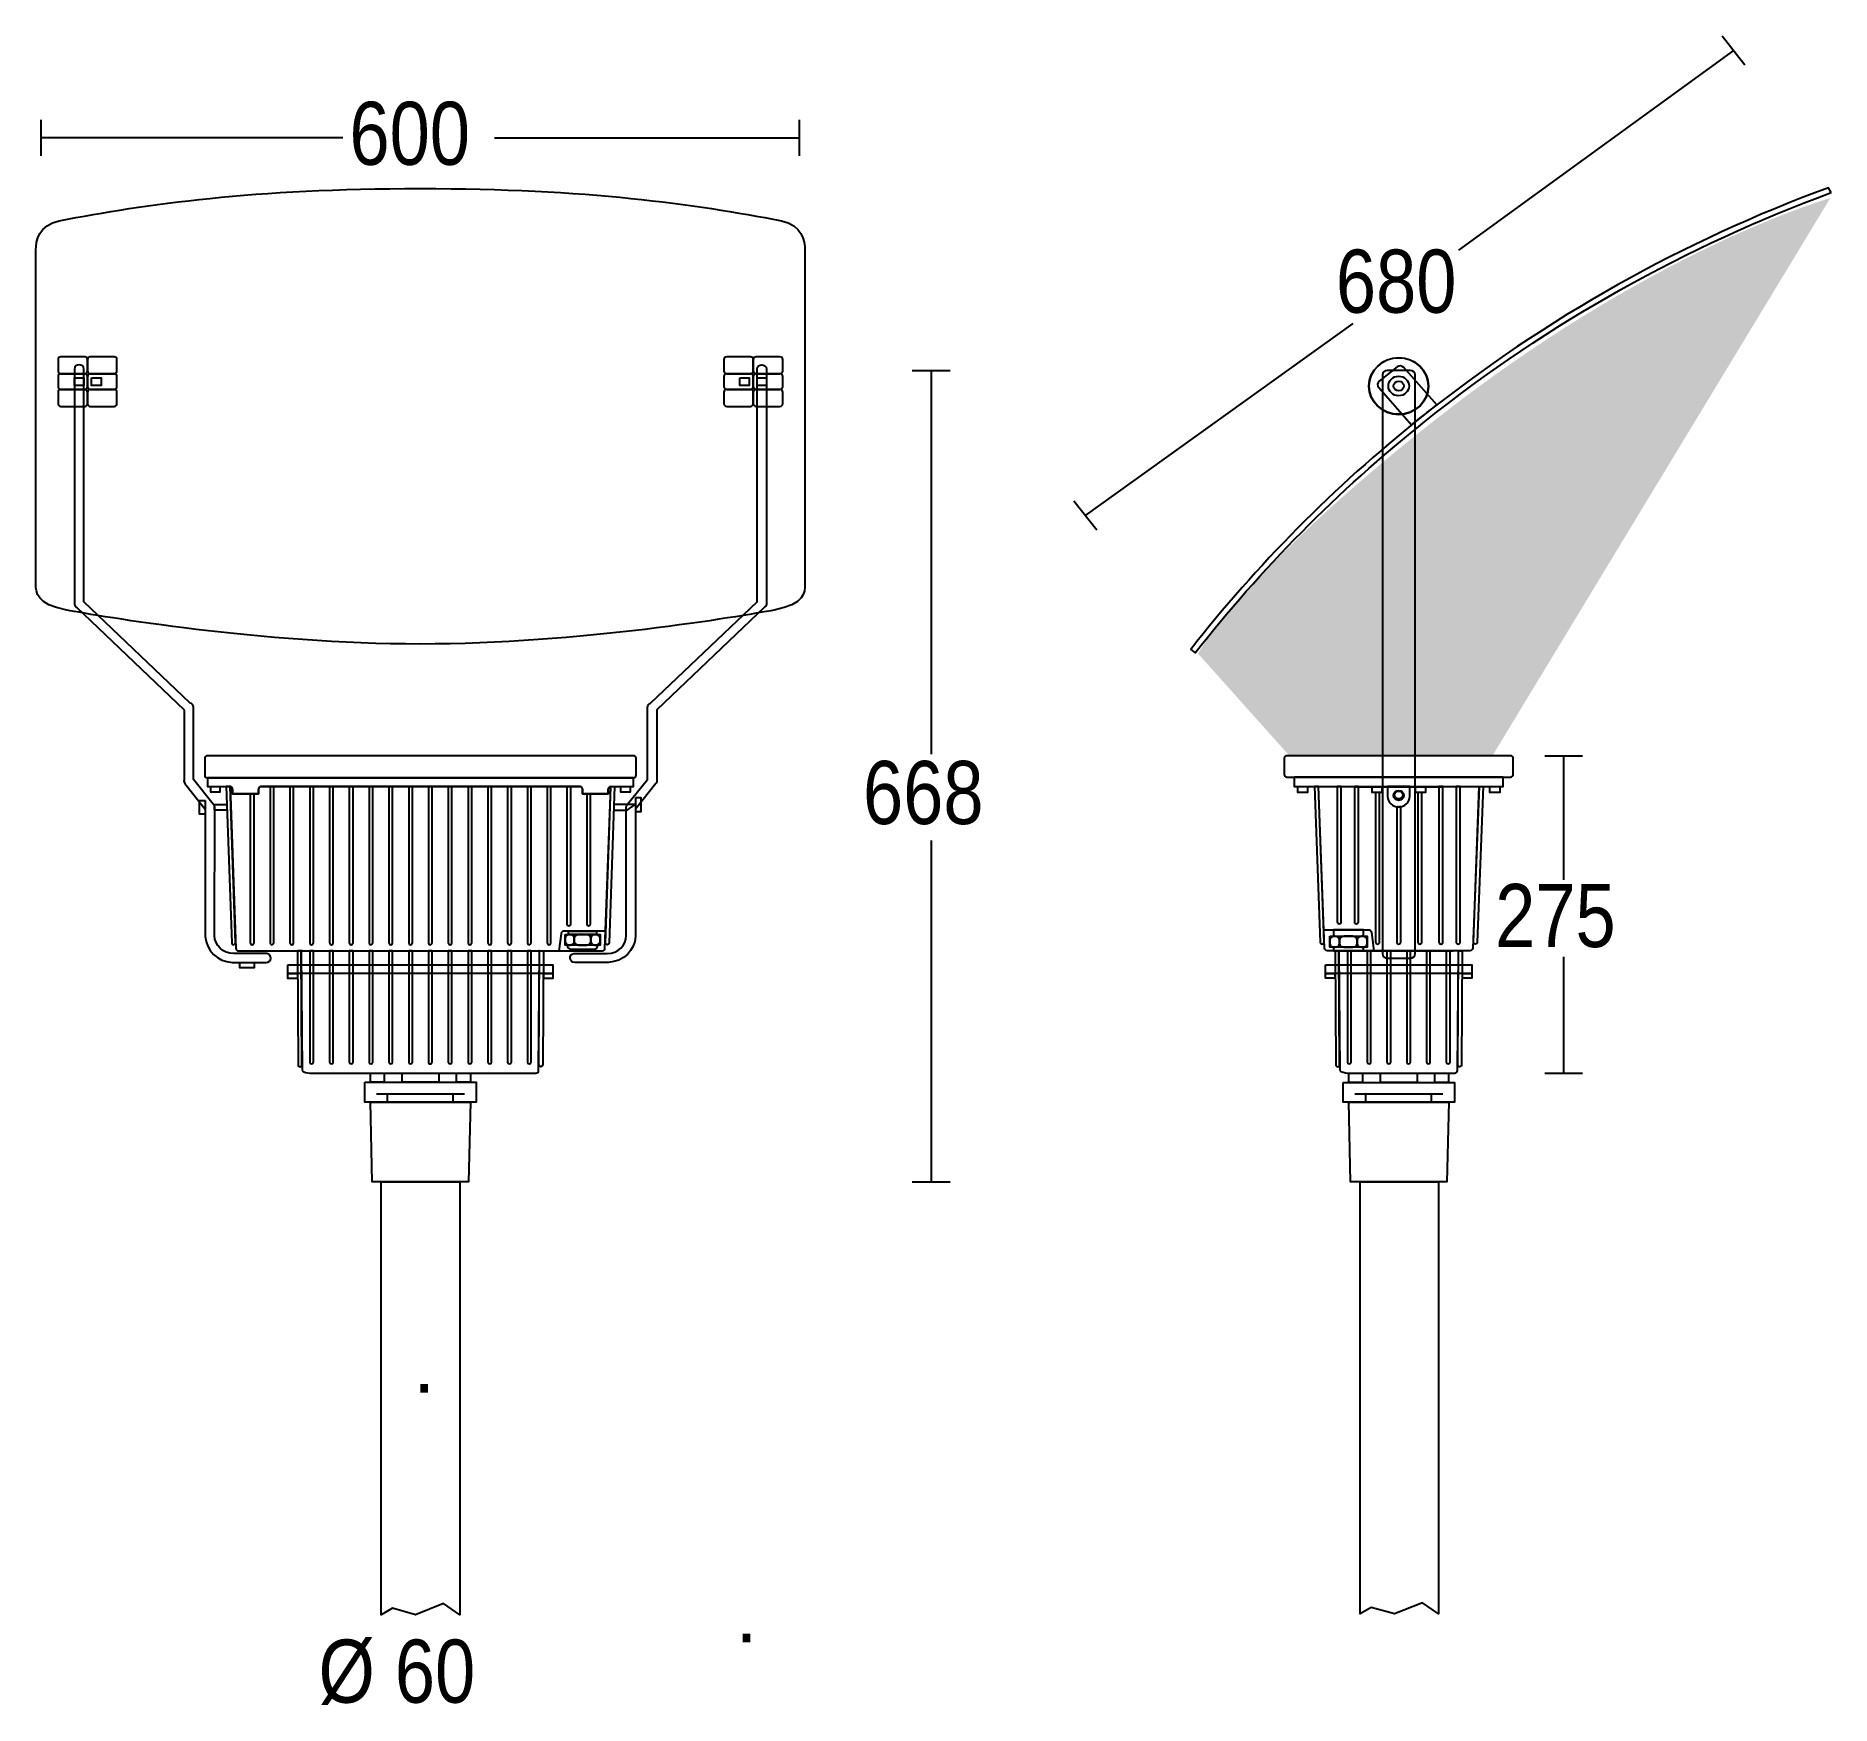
# Model space of a CAD drawing. Extents: x 2 to 209, y 47 to 239.
import ezdxf

# ---------------------------------------------------------------- set-up
doc = ezdxf.new("R2010")
doc.units = 0
doc.layers.add('LIVELLO_1', color=160, linetype='Continuous')
doc.styles.add('STD', font='txt')

# ---------------------------------------------------------------- blocks, each defined once
blk = doc.blocks.new('AI9-BLK1')
at = {"layer": 'LIVELLO_1'}
h = blk.add_hatch(color=255, dxfattribs=at)
h.dxf.hatch_style = 2
edge = h.paths.add_edge_path()
edge.add_spline(control_points=[(30.42, 26.77), (30.42, 26.77), (40.98, 14.97), (40.98, 14.97), (40.98, 14.97), (64.37, 14.97), (64.37, 14.97), (64.37, 14.97), (103.27, 79.16), (103.27, 79.16), (103.27, 79.16), (83.88, 73.65), (59.96, 55.32), (36.52, 37.35), (30.49, 26.77), (30.49, 26.77), (30.49, 26.77), (30.42, 26.77), (30.42, 26.77)], knot_values=[0, 0, 0, 0, 1, 1, 1, 2, 2, 2, 3, 3, 3, 4, 4, 4, 5, 5, 5, 6, 6, 6, 6], degree=3, periodic=0)
at = {"layer": 'LIVELLO_1', "color": 7}
for p, q in [((90.8, 97.82), (93.43, 94.5)), ((92.12, 96.16), (60.45, 73.16)), ((-102.73, 84.02), (-102.73, 88.18)), ((-15.42, 84.02), (-15.42, 88.18)), ((-68, 86.1), (-102.73, 86.1)), ((-50.55, 86.1), (-15.42, 86.1)), ((48.28, 64.72), (17.49, 42.63)), ((-2.45, 59.31), (1.92, 59.31)), ((-0.26, 59.31), (-0.26, 15.15)), ((16.17, 44.29), (18.8, 40.98)), ((70.38, 14.97), (74.74, 14.97)), ((72.56, 14.97), (72.56, 0.69)), ((-0.27, 5.2), (-0.26, -34.09)), ((72.56, -8.2), (72.56, -21.56)), ((70.38, -21.56), (74.74, -21.56)), ((-64.13, -23.95), (-54.01, -23.95)), ((-62.85, -24.92), (-62.85, -23.95)), ((-55.29, -24.92), (-55.29, -23.95)), ((48.51, -23.95), (58.64, -23.95)), ((49.79, -24.93), (49.79, -23.95)), ((57.35, -24.93), (57.35, -23.95)), ((-2.45, -34.09), (1.92, -34.09))]:
    blk.add_line(p, q, dxfattribs=at)
for points in [[(-98.91, 58.47), (-97.83, 58.47), (-97.83, 57.59), (-98.91, 57.59)], [(-96.93, 58.47), (-95.85, 58.47), (-95.85, 57.59), (-96.93, 57.59)], [(-22.3, 58.47), (-21.21, 58.47), (-21.21, 57.59), (-22.3, 57.59)], [(-20.31, 58.47), (-19.23, 58.47), (-19.23, 57.59), (-20.31, 57.59)], [(65.62, 12.5), (41.53, 12.5), (41.53, 11.44), (44.21, 11.44), (62.94, 11.44), (65.62, 11.44)], [(-83.21, 11.44), (-82.15, 11.44), (-82.15, 10.77), (-83.21, 10.77)], [(-35.99, 11.44), (-34.93, 11.44), (-34.93, 10.77), (-35.99, 10.77)], [(41.94, 11.44), (43.08, 11.44), (43.08, 10.74), (41.94, 10.74)], [(50.5, 11.44), (51.64, 11.44), (51.64, 10.74), (50.5, 10.74)], [(55.51, 11.44), (56.64, 11.44), (56.64, 10.74), (55.51, 10.74)], [(64.07, 11.44), (65.21, 11.44), (65.21, 10.74), (64.07, 10.74)], [(-83.84, 9.82), (-83.84, 8.25), (-84.5, 8.25), (-84.5, 9.82)], [(-81.35, 9.36), (-81.35, 8.7), (-82.79, 8.7), (-82.79, 9.36)], [(-36.79, 9.36), (-36.79, 8.7), (-35.26, 8.7), (-34.35, 9.36)], [(-34.3, 10.11), (-34.3, 8.54), (-33.64, 8.54), (-33.64, 10.11)], [(-42.41, -5.63), (-38.39, -5.63), (-38.39, -6.83), (-42.41, -6.83)], [(-42.02, -5.24), (-38.78, -5.24), (-38.78, -5.63), (-42.02, -5.63)], [(45.64, -5.81), (49.93, -5.81), (49.93, -7.09), (45.64, -7.09)], [(49.52, -5.06), (46.05, -5.06), (46.05, -5.81), (49.52, -5.81)], [(49.52, -7.09), (46.05, -7.09), (46.05, -7.5), (49.52, -7.5)], [(-79.87, -8.83), (-78.22, -8.83), (-78.22, -9.46), (-79.87, -9.46)], [(-74.32, -9.11), (-43.82, -9.11), (-43.82, -10.1), (-45.24, -10.1), (-72.9, -10.1), (-74.32, -10.1)], [(-74.32, -10.12), (-73.24, -10.12), (-73.24, -10.67), (-74.32, -10.67)], [(-44.9, -10.12), (-43.82, -10.12), (-43.82, -10.67), (-44.9, -10.67)], [(45.16, -9.1), (61.98, -9.1), (61.98, -10.09), (60.57, -10.09), (46.58, -10.09), (45.16, -10.09)], [(45.16, -10.11), (46.23, -10.11), (46.23, -10.66), (45.16, -10.66)], [(60.91, -10.11), (61.98, -10.11), (61.98, -10.66), (60.91, -10.66)], [(-65.48, -22.63), (-52.67, -22.63), (-52.67, -24.92), (-65.48, -24.92)], [(-64.82, -21.57), (-63.24, -21.57), (-63.24, -22.63), (-64.82, -22.63)], [(-61.18, -21.57), (-56.96, -21.57), (-56.96, -22.63), (-61.18, -22.63)], [(-54.9, -21.57), (-53.32, -21.57), (-53.32, -22.63), (-54.9, -22.63)], [(47.17, -22.64), (59.98, -22.64), (59.98, -24.93), (47.17, -24.93)], [(47.82, -21.57), (49.4, -21.57), (49.4, -22.64), (47.82, -22.64)], [(51.46, -21.57), (55.68, -21.57), (55.68, -22.64), (51.46, -22.64)], [(57.75, -21.57), (59.32, -21.57), (59.32, -22.64), (57.75, -22.64)], [(-64.83, -24.92), (-53.32, -24.92), (-53.53, -34.09), (-64.61, -34.09)], [(47.82, -24.93), (59.33, -24.93), (59.11, -34.09), (48.03, -34.09)]]:
    blk.add_lwpolyline(points, close=True, dxfattribs=at)
for points in [[(-63.6, -34.09), (-63.6, -34.09), (-54.54, -34.09)], [(-54.54, -34.19), (-54.54, -83.91), (-56.4, -82.62), (-59.65, -83.91), (-62.3, -83.16), (-63.6, -83.91), (-63.6, -34.19)], [(49.04, -34.09), (49.04, -34.09), (58.1, -34.09)], [(58.17, -34.11), (58.17, -83.83), (56.32, -82.54), (53.07, -83.83), (50.42, -83.08), (49.12, -83.83), (49.12, -34.11)]]:
    blk.add_lwpolyline(points, dxfattribs=at)
for centre, major_axis, ratio in [((53.57, 57.52), (-3.42, 0), 0.95158), ((53.57, 57.52), (-1.19, 0), 0.951686), ((53.57, 57.52), (-0.595, 0), 0.951057), ((53.57, 57.52), (-0.595, 0), 0.951057), ((53.57, 10.39), (-0.595, 0), 0.947292), ((53.57, 10.46), (-0.465, 0), 0.95037)]:
    blk.add_ellipse(centre, major_axis=major_axis, ratio=ratio, dxfattribs=at)
for points, knots in [([(-59.07, 80.25), (-78.32, 80.25), (-90.58, 78.47), (-100.65, 76.55), (-103, 76.11), (-103.35, 74.17), (-103.35, 73.19), (-103.35, 73.19), (-103.35, 34.7), (-103.35, 34.7), (-103.35, 33.77), (-103.35, 32.41), (-99.8, 31.73), (-96.09, 31.02), (-77.35, 27.82), (-59.07, 27.82), (-40.8, 27.82), (-22.06, 31.02), (-18.35, 31.73), (-14.8, 32.41), (-14.8, 33.77), (-14.8, 34.7), (-14.8, 34.7), (-14.8, 73.19), (-14.8, 73.19), (-14.8, 74.17), (-15.15, 76.11), (-17.5, 76.55), (-27.57, 78.47), (-39.83, 80.25), (-59.07, 80.25)], [0, 0, 0, 0, 1, 1, 1, 2, 2, 2, 3, 3, 3, 4, 4, 4, 5, 5, 5, 6, 6, 6, 7, 7, 7, 8, 8, 8, 9, 9, 9, 10, 10, 10, 10]), ([(103.36, 79.78), (86.78, 73.68), (70.96, 64.92), (56.59, 53.44), (46.5, 45.39), (37.67, 36.43), (30.13, 26.79), (30.13, 26.79), (29.62, 27.2), (29.62, 27.2), (37.19, 36.86), (46.04, 45.85), (56.16, 53.93), (70.57, 65.44), (86.44, 74.23), (103.06, 80.35), (103.06, 80.35), (103.36, 79.78), (103.36, 79.78)], [0, 0, 0, 0, 1, 1, 1, 2, 2, 2, 3, 3, 3, 4, 4, 4, 5, 5, 5, 6, 6, 6, 6]), ([(-100.47, 60.88), (-100.47, 60.88), (-97.73, 60.88), (-97.73, 60.88), (-97.55, 60.88), (-97.4, 60.74), (-97.4, 60.57), (-97.4, 60.57), (-97.4, 59.24), (-97.4, 59.24), (-97.4, 59.07), (-97.55, 58.93), (-97.73, 58.93), (-97.73, 58.93), (-100.47, 58.93), (-100.47, 58.93), (-100.65, 58.93), (-100.8, 59.07), (-100.8, 59.24), (-100.8, 59.24), (-100.8, 60.57), (-100.8, 60.57), (-100.8, 60.74), (-100.65, 60.88), (-100.47, 60.88)], [0, 0, 0, 0, 1, 1, 1, 2, 2, 2, 3, 3, 3, 4, 4, 4, 5, 5, 5, 6, 6, 6, 7, 7, 7, 8, 8, 8, 8]), ([(-76.85, -8.83), (-76.85, -8.83), (-80.74, -8.83), (-80.74, -8.83), (-82.43, -8.74), (-83.77, -7.45), (-83.84, -5.84), (-83.84, -5.84), (-83.84, 8.83), (-83.84, 8.83), (-83.84, 8.83), (-86.18, 11.75), (-86.18, 11.75), (-86.29, 11.88), (-86.31, 12.03), (-86.29, 12.15), (-86.29, 12.15), (-86.29, 20.25), (-86.29, 20.25), (-86.29, 20.25), (-98.69, 32.05), (-98.69, 32.05), (-98.8, 32.12), (-98.88, 32.23), (-98.9, 32.39), (-98.9, 32.39), (-98.91, 59.46), (-98.91, 59.46), (-98.91, 60.14), (-97.83, 60.14), (-97.83, 59.46), (-97.83, 59.46), (-97.83, 32.68), (-97.83, 32.68), (-97.83, 32.68), (-85.59, 21.03), (-85.59, 21.03), (-85.38, 20.97), (-85.21, 20.8), (-85.21, 20.53), (-85.21, 20.53), (-85.21, 12.23), (-85.21, 12.23), (-85.21, 12.23), (-82.93, 9.38), (-82.93, 9.38), (-82.84, 9.27), (-82.81, 9.22), (-82.79, 9.18), (-82.75, 9.08), (-82.75, 8.99), (-82.76, 8.91), (-82.76, 8.91), (-82.77, -5.74), (-82.77, -5.74), (-82.77, -6.88), (-81.8, -7.81), (-80.59, -7.81), (-80.59, -7.81), (-76.88, -7.81), (-76.88, -7.81), (-76.88, -7.81), (-76.74, -7.81), (-76.74, -7.81), (-76.13, -7.9), (-76.16, -8.83), (-76.85, -8.83)], [0, 0, 0, 0, 1, 1, 1, 2, 2, 2, 3, 3, 3, 4, 4, 4, 5, 5, 5, 6, 6, 6, 7, 7, 7, 8, 8, 8, 9, 9, 9, 10, 10, 10, 11, 11, 11, 12, 12, 12, 13, 13, 13, 14, 14, 14, 15, 15, 15, 16, 16, 16, 17, 17, 17, 18, 18, 18, 19, 19, 19, 20, 20, 20, 21, 21, 21, 22, 22, 22, 22]), ([(-76.85, -8.83), (-76.85, -8.83), (-80.74, -8.83), (-80.74, -8.83), (-82.43, -8.74), (-83.77, -7.45), (-83.84, -5.84), (-83.84, -5.84), (-83.84, 8.83), (-83.84, 8.83), (-83.84, 8.83), (-86.18, 11.75), (-86.18, 11.75), (-86.29, 11.88), (-86.31, 12.03), (-86.29, 12.15), (-86.29, 12.15), (-86.29, 20.25), (-86.29, 20.25), (-86.29, 20.25), (-98.69, 32.05), (-98.69, 32.05), (-98.8, 32.12), (-98.88, 32.23), (-98.9, 32.39), (-98.9, 32.39), (-98.91, 59.46), (-98.91, 59.46), (-98.91, 60.14), (-97.83, 60.14), (-97.83, 59.46), (-97.83, 59.46), (-97.83, 32.68), (-97.83, 32.68), (-97.83, 32.68), (-85.59, 21.03), (-85.59, 21.03), (-85.38, 20.97), (-85.21, 20.8), (-85.21, 20.53), (-85.21, 20.53), (-85.21, 12.23), (-85.21, 12.23), (-85.21, 12.23), (-82.93, 9.38), (-82.93, 9.38), (-82.84, 9.27), (-82.81, 9.22), (-82.79, 9.18), (-82.75, 9.08), (-82.75, 8.99), (-82.76, 8.91), (-82.76, 8.91), (-82.77, -5.74), (-82.77, -5.74), (-82.77, -6.88), (-81.8, -7.81), (-80.59, -7.81), (-80.59, -7.81), (-76.88, -7.81), (-76.88, -7.81), (-76.88, -7.81), (-76.74, -7.81), (-76.74, -7.81), (-76.13, -7.9), (-76.16, -8.83), (-76.85, -8.83)], [0, 0, 0, 0, 1, 1, 1, 2, 2, 2, 3, 3, 3, 4, 4, 4, 5, 5, 5, 6, 6, 6, 7, 7, 7, 8, 8, 8, 9, 9, 9, 10, 10, 10, 11, 11, 11, 12, 12, 12, 13, 13, 13, 14, 14, 14, 15, 15, 15, 16, 16, 16, 17, 17, 17, 18, 18, 18, 19, 19, 19, 20, 20, 20, 21, 21, 21, 22, 22, 22, 22]), ([(-97.08, 60.88), (-97.08, 60.88), (-94.34, 60.88), (-94.34, 60.88), (-94.16, 60.88), (-94.01, 60.74), (-94.01, 60.57), (-94.01, 60.57), (-94.01, 59.24), (-94.01, 59.24), (-94.01, 59.07), (-94.16, 58.93), (-94.34, 58.93), (-94.34, 58.93), (-97.08, 58.93), (-97.08, 58.93), (-97.26, 58.93), (-97.4, 59.07), (-97.4, 59.24), (-97.4, 59.24), (-97.4, 60.57), (-97.4, 60.57), (-97.4, 60.74), (-97.26, 60.88), (-97.08, 60.88)], [0, 0, 0, 0, 1, 1, 1, 2, 2, 2, 3, 3, 3, 4, 4, 4, 5, 5, 5, 6, 6, 6, 7, 7, 7, 8, 8, 8, 8]), ([(-41.3, -8.83), (-41.3, -8.83), (-37.4, -8.83), (-37.4, -8.83), (-35.71, -8.74), (-34.37, -7.45), (-34.3, -5.84), (-34.3, -5.84), (-34.3, 8.83), (-34.3, 8.83), (-34.3, 8.83), (-31.96, 11.75), (-31.96, 11.75), (-31.85, 11.88), (-31.82, 12.03), (-31.85, 12.15), (-31.85, 12.15), (-31.85, 20.25), (-31.85, 20.25), (-31.85, 20.25), (-19.45, 32.05), (-19.45, 32.05), (-19.34, 32.12), (-19.26, 32.23), (-19.24, 32.39), (-19.24, 32.39), (-19.23, 59.46), (-19.23, 59.46), (-19.23, 60.14), (-20.31, 60.14), (-20.31, 59.46), (-20.31, 59.46), (-20.31, 32.68), (-20.31, 32.68), (-20.31, 32.68), (-32.56, 21.03), (-32.56, 21.03), (-32.76, 20.97), (-32.93, 20.8), (-32.93, 20.53), (-32.93, 20.53), (-32.93, 12.23), (-32.93, 12.23), (-32.93, 12.23), (-35.21, 9.38), (-35.21, 9.38), (-35.3, 9.27), (-35.33, 9.22), (-35.35, 9.18), (-35.39, 9.08), (-35.4, 8.99), (-35.38, 8.91), (-35.38, 8.91), (-35.37, -5.74), (-35.37, -5.74), (-35.37, -6.88), (-36.35, -7.81), (-37.55, -7.81), (-37.55, -7.81), (-41.26, -7.81), (-41.26, -7.81), (-41.26, -7.81), (-41.4, -7.81), (-41.4, -7.81), (-42.01, -7.9), (-41.98, -8.83), (-41.3, -8.83)], [0, 0, 0, 0, 1, 1, 1, 2, 2, 2, 3, 3, 3, 4, 4, 4, 5, 5, 5, 6, 6, 6, 7, 7, 7, 8, 8, 8, 9, 9, 9, 10, 10, 10, 11, 11, 11, 12, 12, 12, 13, 13, 13, 14, 14, 14, 15, 15, 15, 16, 16, 16, 17, 17, 17, 18, 18, 18, 19, 19, 19, 20, 20, 20, 21, 21, 21, 22, 22, 22, 22]), ([(-41.3, -8.83), (-41.3, -8.83), (-37.4, -8.83), (-37.4, -8.83), (-35.71, -8.74), (-34.37, -7.45), (-34.3, -5.84), (-34.3, -5.84), (-34.3, 8.83), (-34.3, 8.83), (-34.3, 8.83), (-31.96, 11.75), (-31.96, 11.75), (-31.85, 11.88), (-31.82, 12.03), (-31.85, 12.15), (-31.85, 12.15), (-31.85, 20.25), (-31.85, 20.25), (-31.85, 20.25), (-19.45, 32.05), (-19.45, 32.05), (-19.34, 32.12), (-19.26, 32.23), (-19.24, 32.39), (-19.24, 32.39), (-19.23, 59.46), (-19.23, 59.46), (-19.23, 60.14), (-20.31, 60.14), (-20.31, 59.46), (-20.31, 59.46), (-20.31, 32.68), (-20.31, 32.68), (-20.31, 32.68), (-32.56, 21.03), (-32.56, 21.03), (-32.76, 20.97), (-32.93, 20.8), (-32.93, 20.53), (-32.93, 20.53), (-32.93, 12.23), (-32.93, 12.23), (-32.93, 12.23), (-35.21, 9.38), (-35.21, 9.38), (-35.3, 9.27), (-35.33, 9.22), (-35.35, 9.18), (-35.39, 9.08), (-35.4, 8.99), (-35.38, 8.91), (-35.38, 8.91), (-35.37, -5.74), (-35.37, -5.74), (-35.37, -6.88), (-36.35, -7.81), (-37.55, -7.81), (-37.55, -7.81), (-41.26, -7.81), (-41.26, -7.81), (-41.26, -7.81), (-41.4, -7.81), (-41.4, -7.81), (-42.01, -7.9), (-41.98, -8.83), (-41.3, -8.83)], [0, 0, 0, 0, 1, 1, 1, 2, 2, 2, 3, 3, 3, 4, 4, 4, 5, 5, 5, 6, 6, 6, 7, 7, 7, 8, 8, 8, 9, 9, 9, 10, 10, 10, 11, 11, 11, 12, 12, 12, 13, 13, 13, 14, 14, 14, 15, 15, 15, 16, 16, 16, 17, 17, 17, 18, 18, 18, 19, 19, 19, 20, 20, 20, 21, 21, 21, 22, 22, 22, 22]), ([(-23.8, 60.88), (-23.8, 60.88), (-21.06, 60.88), (-21.06, 60.88), (-20.88, 60.88), (-20.74, 60.74), (-20.74, 60.57), (-20.74, 60.57), (-20.74, 59.24), (-20.74, 59.24), (-20.74, 59.07), (-20.88, 58.93), (-21.06, 58.93), (-21.06, 58.93), (-23.8, 58.93), (-23.8, 58.93), (-23.98, 58.93), (-24.13, 59.07), (-24.13, 59.24), (-24.13, 59.24), (-24.13, 60.57), (-24.13, 60.57), (-24.13, 60.74), (-23.98, 60.88), (-23.8, 60.88)], [0, 0, 0, 0, 1, 1, 1, 2, 2, 2, 3, 3, 3, 4, 4, 4, 5, 5, 5, 6, 6, 6, 7, 7, 7, 8, 8, 8, 8]), ([(-20.41, 60.88), (-20.41, 60.88), (-17.67, 60.88), (-17.67, 60.88), (-17.49, 60.88), (-17.34, 60.74), (-17.34, 60.57), (-17.34, 60.57), (-17.34, 59.24), (-17.34, 59.24), (-17.34, 59.07), (-17.49, 58.93), (-17.67, 58.93), (-17.67, 58.93), (-20.41, 58.93), (-20.41, 58.93), (-20.59, 58.93), (-20.74, 59.07), (-20.74, 59.24), (-20.74, 59.24), (-20.74, 60.57), (-20.74, 60.57), (-20.74, 60.74), (-20.59, 60.88), (-20.41, 60.88)], [0, 0, 0, 0, 1, 1, 1, 2, 2, 2, 3, 3, 3, 4, 4, 4, 5, 5, 5, 6, 6, 6, 7, 7, 7, 8, 8, 8, 8]), ([(50.15, 57.52), (50.15, 59.31), (51.69, 60.77), (53.57, 60.77), (55.46, 60.77), (56.99, 59.31), (56.99, 57.52), (56.99, 55.72), (55.46, 54.26), (53.57, 54.26), (51.69, 54.26), (50.15, 55.72), (50.15, 57.52)], [0, 0, 0, 0, 1, 1, 1, 2, 2, 2, 3, 3, 3, 4, 4, 4, 4]), ([(-100.47, 58.93), (-100.47, 58.93), (-97.73, 58.93), (-97.73, 58.93), (-97.55, 58.93), (-97.4, 58.79), (-97.4, 58.62), (-97.4, 58.62), (-97.4, 57.44), (-97.4, 57.44), (-97.4, 57.27), (-97.55, 57.13), (-97.73, 57.13), (-97.73, 57.13), (-100.47, 57.13), (-100.47, 57.13), (-100.65, 57.13), (-100.8, 57.27), (-100.8, 57.44), (-100.8, 57.44), (-100.8, 58.62), (-100.8, 58.62), (-100.8, 58.79), (-100.65, 58.93), (-100.47, 58.93)], [0, 0, 0, 0, 1, 1, 1, 2, 2, 2, 3, 3, 3, 4, 4, 4, 5, 5, 5, 6, 6, 6, 7, 7, 7, 8, 8, 8, 8]), ([(-97.08, 58.93), (-97.08, 58.93), (-94.34, 58.93), (-94.34, 58.93), (-94.16, 58.93), (-94.01, 58.79), (-94.01, 58.62), (-94.01, 58.62), (-94.01, 57.44), (-94.01, 57.44), (-94.01, 57.27), (-94.16, 57.13), (-94.34, 57.13), (-94.34, 57.13), (-97.08, 57.13), (-97.08, 57.13), (-97.26, 57.13), (-97.4, 57.27), (-97.4, 57.44), (-97.4, 57.44), (-97.4, 58.62), (-97.4, 58.62), (-97.4, 58.79), (-97.26, 58.93), (-97.08, 58.93)], [0, 0, 0, 0, 1, 1, 1, 2, 2, 2, 3, 3, 3, 4, 4, 4, 5, 5, 5, 6, 6, 6, 7, 7, 7, 8, 8, 8, 8]), ([(-23.8, 58.93), (-23.8, 58.93), (-21.06, 58.93), (-21.06, 58.93), (-20.88, 58.93), (-20.74, 58.79), (-20.74, 58.62), (-20.74, 58.62), (-20.74, 57.44), (-20.74, 57.44), (-20.74, 57.27), (-20.88, 57.13), (-21.06, 57.13), (-21.06, 57.13), (-23.8, 57.13), (-23.8, 57.13), (-23.98, 57.13), (-24.13, 57.27), (-24.13, 57.44), (-24.13, 57.44), (-24.13, 58.62), (-24.13, 58.62), (-24.13, 58.79), (-23.98, 58.93), (-23.8, 58.93)], [0, 0, 0, 0, 1, 1, 1, 2, 2, 2, 3, 3, 3, 4, 4, 4, 5, 5, 5, 6, 6, 6, 7, 7, 7, 8, 8, 8, 8]), ([(-20.41, 58.93), (-20.41, 58.93), (-17.67, 58.93), (-17.67, 58.93), (-17.49, 58.93), (-17.34, 58.79), (-17.34, 58.62), (-17.34, 58.62), (-17.34, 57.44), (-17.34, 57.44), (-17.34, 57.27), (-17.49, 57.13), (-17.67, 57.13), (-17.67, 57.13), (-20.41, 57.13), (-20.41, 57.13), (-20.59, 57.13), (-20.74, 57.27), (-20.74, 57.44), (-20.74, 57.44), (-20.74, 58.62), (-20.74, 58.62), (-20.74, 58.79), (-20.59, 58.93), (-20.41, 58.93)], [0, 0, 0, 0, 1, 1, 1, 2, 2, 2, 3, 3, 3, 4, 4, 4, 5, 5, 5, 6, 6, 6, 7, 7, 7, 8, 8, 8, 8]), ([(51.34, 58.07), (51.34, 58.07), (53.39, 59.71), (53.39, 59.71), (53.62, 59.89), (53.96, 59.86), (54.16, 59.64), (54.16, 59.64), (57.95, 55.34), (57.95, 55.34), (57.35, 54.87), (56.75, 54.41), (56.16, 53.93), (56.16, 53.93), (55.06, 53.04), (55.06, 53.04), (55.06, 53.04), (51.27, 57.34), (51.27, 57.34), (51.08, 57.56), (51.11, 57.89), (51.34, 58.07)], [0, 0, 0, 0, 1, 1, 1, 2, 2, 2, 3, 3, 3, 4, 4, 4, 5, 5, 5, 6, 6, 6, 7, 7, 7, 7]), ([(52.23, 59.31), (52.23, 59.31), (54.91, 59.31), (54.91, 59.31), (55.21, 59.31), (55.46, 59.08), (55.46, 58.79), (55.46, 58.79), (55.46, -7.82), (55.46, -7.82), (55.46, -8.11), (55.21, -8.34), (54.91, -8.34), (54.91, -8.34), (52.23, -8.34), (52.23, -8.34), (51.93, -8.34), (51.69, -8.11), (51.69, -7.82), (51.69, -7.82), (51.69, 58.79), (51.69, 58.79), (51.69, 59.08), (51.93, 59.31), (52.23, 59.31)], [0, 0, 0, 0, 1, 1, 1, 2, 2, 2, 3, 3, 3, 4, 4, 4, 5, 5, 5, 6, 6, 6, 7, 7, 7, 8, 8, 8, 8]), ([(52.23, 59.31), (52.23, 59.31), (54.91, 59.31), (54.91, 59.31), (55.21, 59.31), (55.46, 59.08), (55.46, 58.79), (55.46, 58.79), (55.46, -7.82), (55.46, -7.82), (55.46, -8.11), (55.21, -8.34), (54.91, -8.34), (54.91, -8.34), (52.23, -8.34), (52.23, -8.34), (51.93, -8.34), (51.69, -8.11), (51.69, -7.82), (51.69, -7.82), (51.69, 58.79), (51.69, 58.79), (51.69, 59.08), (51.93, 59.31), (52.23, 59.31)], [0, 0, 0, 0, 1, 1, 1, 2, 2, 2, 3, 3, 3, 4, 4, 4, 5, 5, 5, 6, 6, 6, 7, 7, 7, 8, 8, 8, 8]), ([(-100.47, 57.13), (-100.47, 57.13), (-97.73, 57.13), (-97.73, 57.13), (-97.55, 57.13), (-97.4, 56.99), (-97.4, 56.82), (-97.4, 56.82), (-97.4, 55.49), (-97.4, 55.49), (-97.4, 55.32), (-97.55, 55.18), (-97.73, 55.18), (-97.73, 55.18), (-100.47, 55.18), (-100.47, 55.18), (-100.65, 55.18), (-100.8, 55.32), (-100.8, 55.49), (-100.8, 55.49), (-100.8, 56.82), (-100.8, 56.82), (-100.8, 56.99), (-100.65, 57.13), (-100.47, 57.13)], [0, 0, 0, 0, 1, 1, 1, 2, 2, 2, 3, 3, 3, 4, 4, 4, 5, 5, 5, 6, 6, 6, 7, 7, 7, 8, 8, 8, 8]), ([(-97.08, 57.13), (-97.08, 57.13), (-94.34, 57.13), (-94.34, 57.13), (-94.16, 57.13), (-94.01, 56.99), (-94.01, 56.82), (-94.01, 56.82), (-94.01, 55.49), (-94.01, 55.49), (-94.01, 55.32), (-94.16, 55.18), (-94.34, 55.18), (-94.34, 55.18), (-97.08, 55.18), (-97.08, 55.18), (-97.26, 55.18), (-97.4, 55.32), (-97.4, 55.49), (-97.4, 55.49), (-97.4, 56.82), (-97.4, 56.82), (-97.4, 56.99), (-97.26, 57.13), (-97.08, 57.13)], [0, 0, 0, 0, 1, 1, 1, 2, 2, 2, 3, 3, 3, 4, 4, 4, 5, 5, 5, 6, 6, 6, 7, 7, 7, 8, 8, 8, 8]), ([(-23.8, 57.13), (-23.8, 57.13), (-21.06, 57.13), (-21.06, 57.13), (-20.88, 57.13), (-20.74, 56.99), (-20.74, 56.82), (-20.74, 56.82), (-20.74, 55.49), (-20.74, 55.49), (-20.74, 55.32), (-20.88, 55.18), (-21.06, 55.18), (-21.06, 55.18), (-23.8, 55.18), (-23.8, 55.18), (-23.98, 55.18), (-24.13, 55.32), (-24.13, 55.49), (-24.13, 55.49), (-24.13, 56.82), (-24.13, 56.82), (-24.13, 56.99), (-23.98, 57.13), (-23.8, 57.13)], [0, 0, 0, 0, 1, 1, 1, 2, 2, 2, 3, 3, 3, 4, 4, 4, 5, 5, 5, 6, 6, 6, 7, 7, 7, 8, 8, 8, 8]), ([(-20.41, 57.13), (-20.41, 57.13), (-17.67, 57.13), (-17.67, 57.13), (-17.49, 57.13), (-17.34, 56.99), (-17.34, 56.82), (-17.34, 56.82), (-17.34, 55.49), (-17.34, 55.49), (-17.34, 55.32), (-17.49, 55.18), (-17.67, 55.18), (-17.67, 55.18), (-20.41, 55.18), (-20.41, 55.18), (-20.59, 55.18), (-20.74, 55.32), (-20.74, 55.49), (-20.74, 55.49), (-20.74, 56.82), (-20.74, 56.82), (-20.74, 56.99), (-20.59, 57.13), (-20.41, 57.13)], [0, 0, 0, 0, 1, 1, 1, 2, 2, 2, 3, 3, 3, 4, 4, 4, 5, 5, 5, 6, 6, 6, 7, 7, 7, 8, 8, 8, 8]), ([(-83.6, 14.96), (-83.6, 14.96), (-34.54, 14.96), (-34.54, 14.96), (-34.37, 14.96), (-34.23, 14.83), (-34.23, 14.67), (-34.23, 14.67), (-34.23, 12.72), (-34.23, 12.72), (-34.23, 12.56), (-34.37, 12.42), (-34.54, 12.42), (-34.54, 12.42), (-83.6, 12.42), (-83.6, 12.42), (-83.77, 12.42), (-83.91, 12.56), (-83.91, 12.72), (-83.91, 12.72), (-83.91, 14.67), (-83.91, 14.67), (-83.91, 14.83), (-83.77, 14.96), (-83.6, 14.96)], [0, 0, 0, 0, 1, 1, 1, 2, 2, 2, 3, 3, 3, 4, 4, 4, 5, 5, 5, 6, 6, 6, 7, 7, 7, 8, 8, 8, 8]), ([(40.71, 14.97), (40.71, 14.97), (66.44, 14.97), (66.44, 14.97), (66.62, 14.97), (66.77, 14.83), (66.77, 14.66), (66.77, 14.66), (66.77, 12.82), (66.77, 12.82), (66.77, 12.64), (66.62, 12.5), (66.44, 12.5), (66.44, 12.5), (40.71, 12.5), (40.71, 12.5), (40.52, 12.5), (40.38, 12.64), (40.38, 12.82), (40.38, 12.82), (40.38, 14.66), (40.38, 14.66), (40.38, 14.83), (40.52, 14.97), (40.71, 14.97)], [0, 0, 0, 0, 1, 1, 1, 2, 2, 2, 3, 3, 3, 4, 4, 4, 5, 5, 5, 6, 6, 6, 7, 7, 7, 8, 8, 8, 8]), ([(-83.6, 12.42), (-83.6, 12.42), (-34.54, 12.42), (-34.54, 12.42), (-34.54, 12.42), (-34.54, 11.44), (-34.54, 11.44), (-34.54, 11.44), (-37.05, 11.44), (-37.05, 11.44), (-37.26, 11.44), (-37.44, 11.27), (-37.44, 11.07), (-37.44, 11.07), (-37.44, 10.59), (-37.44, 10.59), (-37.44, 10.59), (-40.42, 10.59), (-40.42, 10.59), (-40.42, 10.59), (-40.42, 11.07), (-40.42, 11.07), (-40.42, 11.27), (-40.59, 11.44), (-40.8, 11.44), (-40.8, 11.44), (-77.34, 11.44), (-77.34, 11.44), (-77.55, 11.44), (-77.72, 11.27), (-77.72, 11.07), (-77.72, 11.07), (-77.72, 10.59), (-77.72, 10.59), (-77.72, 10.59), (-80.7, 10.59), (-80.7, 10.59), (-80.7, 10.59), (-80.7, 11.07), (-80.7, 11.07), (-80.7, 11.27), (-80.88, 11.44), (-81.09, 11.44), (-81.09, 11.44), (-83.6, 11.44), (-83.6, 11.44), (-83.6, 11.44), (-83.6, 12.42), (-83.6, 12.42)], [0, 0, 0, 0, 1, 1, 1, 2, 2, 2, 3, 3, 3, 4, 4, 4, 5, 5, 5, 6, 6, 6, 7, 7, 7, 8, 8, 8, 9, 9, 9, 10, 10, 10, 11, 11, 11, 12, 12, 12, 13, 13, 13, 14, 14, 14, 15, 15, 15, 16, 16, 16, 16]), ([(-80.99, 11.44), (-80.99, 11.44), (-80.37, -6.59), (-80.37, -6.59), (-80.37, -6.7), (-80.45, -6.79), (-80.57, -6.79), (-80.7, -6.79), (-80.79, -6.7), (-80.8, -6.59), (-80.8, -6.59), (-81.42, 11.44), (-81.42, 11.44), (-81.42, 11.44), (-80.99, 11.44), (-80.99, 11.44)], [0, 0, 0, 0, 1, 1, 1, 2, 2, 2, 3, 3, 3, 4, 4, 4, 5, 5, 5, 5]), ([(-80.32, -7.22), (-80.32, -7.22), (-80.99, 11.42), (-80.99, 11.42), (-80.82, 11.38), (-80.7, 11.24), (-80.7, 11.07), (-80.7, 11.07), (-80.7, 10.59), (-80.7, 10.59), (-80.7, 10.59), (-77.72, 10.59), (-77.72, 10.59), (-77.72, 10.59), (-77.72, 11.07), (-77.72, 11.07), (-77.72, 11.27), (-77.55, 11.44), (-77.34, 11.44), (-77.34, 11.44), (-40.8, 11.44), (-40.8, 11.44), (-40.59, 11.44), (-40.42, 11.27), (-40.42, 11.07), (-40.42, 11.07), (-40.42, 10.59), (-40.42, 10.59), (-40.42, 10.59), (-37.44, 10.59), (-37.44, 10.59), (-37.44, 10.59), (-37.44, 11.07), (-37.44, 11.07), (-37.44, 11.24), (-37.32, 11.38), (-37.16, 11.42), (-37.16, 11.42), (-37.82, -7.22), (-37.82, -7.22), (-37.82, -7.38), (-37.96, -7.51), (-38.13, -7.51), (-38.13, -7.51), (-80.01, -7.51), (-80.01, -7.51), (-80.18, -7.51), (-80.32, -7.38), (-80.32, -7.22)], [0, 0, 0, 0, 1, 1, 1, 2, 2, 2, 3, 3, 3, 4, 4, 4, 5, 5, 5, 6, 6, 6, 7, 7, 7, 8, 8, 8, 9, 9, 9, 10, 10, 10, 11, 11, 11, 12, 12, 12, 13, 13, 13, 14, 14, 14, 15, 15, 15, 16, 16, 16, 16]), ([(-78.22, 10.59), (-78.22, 10.59), (-78.22, -6.59), (-78.22, -6.59), (-78.22, -6.7), (-78.32, -6.79), (-78.43, -6.79), (-78.56, -6.79), (-78.66, -6.7), (-78.66, -6.59), (-78.66, -6.59), (-78.66, 10.59), (-78.66, 10.59), (-78.66, 10.59), (-78.22, 10.59), (-78.22, 10.59)], [0, 0, 0, 0, 1, 1, 1, 2, 2, 2, 3, 3, 3, 4, 4, 4, 5, 5, 5, 5]), ([(-75.95, 11.44), (-75.95, 11.44), (-75.95, -6.59), (-75.95, -6.59), (-75.95, -6.7), (-76.04, -6.79), (-76.15, -6.79), (-76.28, -6.79), (-76.38, -6.7), (-76.38, -6.59), (-76.38, -6.59), (-76.38, 11.44), (-76.38, 11.44), (-76.38, 11.44), (-75.95, 11.44), (-75.95, 11.44)], [0, 0, 0, 0, 1, 1, 1, 2, 2, 2, 3, 3, 3, 4, 4, 4, 5, 5, 5, 5]), ([(-73.67, 11.44), (-73.67, 11.44), (-73.67, -6.59), (-73.67, -6.59), (-73.67, -6.7), (-73.76, -6.79), (-73.87, -6.79), (-74, -6.79), (-74.1, -6.7), (-74.1, -6.59), (-74.1, -6.59), (-74.1, 11.44), (-74.1, 11.44), (-74.1, 11.44), (-73.67, 11.44), (-73.67, 11.44)], [0, 0, 0, 0, 1, 1, 1, 2, 2, 2, 3, 3, 3, 4, 4, 4, 5, 5, 5, 5]), ([(-71.39, 11.44), (-71.39, 11.44), (-71.39, -6.59), (-71.39, -6.59), (-71.39, -6.7), (-71.48, -6.79), (-71.6, -6.79), (-71.72, -6.79), (-71.82, -6.7), (-71.82, -6.59), (-71.82, -6.59), (-71.82, 11.44), (-71.82, 11.44), (-71.82, 11.44), (-71.39, 11.44), (-71.39, 11.44)], [0, 0, 0, 0, 1, 1, 1, 2, 2, 2, 3, 3, 3, 4, 4, 4, 5, 5, 5, 5]), ([(-69.11, 11.44), (-69.11, 11.44), (-69.11, -6.59), (-69.11, -6.59), (-69.11, -6.7), (-69.2, -6.79), (-69.32, -6.79), (-69.45, -6.79), (-69.54, -6.7), (-69.54, -6.59), (-69.54, -6.59), (-69.54, 11.44), (-69.54, 11.44), (-69.54, 11.44), (-69.11, 11.44), (-69.11, 11.44)], [0, 0, 0, 0, 1, 1, 1, 2, 2, 2, 3, 3, 3, 4, 4, 4, 5, 5, 5, 5]), ([(-66.83, 11.44), (-66.83, 11.44), (-66.83, -6.59), (-66.83, -6.59), (-66.83, -6.7), (-66.93, -6.79), (-67.04, -6.79), (-67.17, -6.79), (-67.26, -6.7), (-67.26, -6.59), (-67.26, -6.59), (-67.26, 11.44), (-67.26, 11.44), (-67.26, 11.44), (-66.83, 11.44), (-66.83, 11.44)], [0, 0, 0, 0, 1, 1, 1, 2, 2, 2, 3, 3, 3, 4, 4, 4, 5, 5, 5, 5]), ([(-64.55, 11.44), (-64.55, 11.44), (-64.55, -6.59), (-64.55, -6.59), (-64.55, -6.7), (-64.65, -6.79), (-64.76, -6.79), (-64.89, -6.79), (-64.98, -6.7), (-64.98, -6.59), (-64.98, -6.59), (-64.98, 11.44), (-64.98, 11.44), (-64.98, 11.44), (-64.55, 11.44), (-64.55, 11.44)], [0, 0, 0, 0, 1, 1, 1, 2, 2, 2, 3, 3, 3, 4, 4, 4, 5, 5, 5, 5]), ([(-62.27, 11.44), (-62.27, 11.44), (-62.27, -6.59), (-62.27, -6.59), (-62.27, -6.7), (-62.37, -6.79), (-62.48, -6.79), (-62.61, -6.79), (-62.7, -6.7), (-62.7, -6.59), (-62.7, -6.59), (-62.7, 11.44), (-62.7, 11.44), (-62.7, 11.44), (-62.27, 11.44), (-62.27, 11.44)], [0, 0, 0, 0, 1, 1, 1, 2, 2, 2, 3, 3, 3, 4, 4, 4, 5, 5, 5, 5]), ([(-60, 11.44), (-60, 11.44), (-60, -6.59), (-60, -6.59), (-60, -6.7), (-60.09, -6.79), (-60.2, -6.79), (-60.33, -6.79), (-60.42, -6.7), (-60.42, -6.59), (-60.42, -6.59), (-60.42, 11.44), (-60.42, 11.44), (-60.42, 11.44), (-60, 11.44), (-60, 11.44)], [0, 0, 0, 0, 1, 1, 1, 2, 2, 2, 3, 3, 3, 4, 4, 4, 5, 5, 5, 5]), ([(-57.72, 11.44), (-57.72, 11.44), (-57.72, -6.59), (-57.72, -6.59), (-57.72, -6.7), (-57.81, -6.79), (-57.92, -6.79), (-58.05, -6.79), (-58.15, -6.7), (-58.15, -6.59), (-58.15, -6.59), (-58.15, 11.44), (-58.15, 11.44), (-58.15, 11.44), (-57.72, 11.44), (-57.72, 11.44)], [0, 0, 0, 0, 1, 1, 1, 2, 2, 2, 3, 3, 3, 4, 4, 4, 5, 5, 5, 5]), ([(-55.44, 11.44), (-55.44, 11.44), (-55.44, -6.59), (-55.44, -6.59), (-55.44, -6.7), (-55.53, -6.79), (-55.65, -6.79), (-55.77, -6.79), (-55.87, -6.7), (-55.87, -6.59), (-55.87, -6.59), (-55.87, 11.44), (-55.87, 11.44), (-55.87, 11.44), (-55.44, 11.44), (-55.44, 11.44)], [0, 0, 0, 0, 1, 1, 1, 2, 2, 2, 3, 3, 3, 4, 4, 4, 5, 5, 5, 5]), ([(-53.16, 11.44), (-53.16, 11.44), (-53.16, -6.59), (-53.16, -6.59), (-53.16, -6.7), (-53.25, -6.79), (-53.37, -6.79), (-53.5, -6.79), (-53.59, -6.7), (-53.59, -6.59), (-53.59, -6.59), (-53.59, 11.44), (-53.59, 11.44), (-53.59, 11.44), (-53.16, 11.44), (-53.16, 11.44)], [0, 0, 0, 0, 1, 1, 1, 2, 2, 2, 3, 3, 3, 4, 4, 4, 5, 5, 5, 5]), ([(-50.88, 11.44), (-50.88, 11.44), (-50.88, -6.59), (-50.88, -6.59), (-50.88, -6.7), (-50.97, -6.79), (-51.09, -6.79), (-51.22, -6.79), (-51.31, -6.7), (-51.31, -6.59), (-51.31, -6.59), (-51.31, 11.44), (-51.31, 11.44), (-51.31, 11.44), (-50.88, 11.44), (-50.88, 11.44)], [0, 0, 0, 0, 1, 1, 1, 2, 2, 2, 3, 3, 3, 4, 4, 4, 5, 5, 5, 5]), ([(-48.6, 11.44), (-48.6, 11.44), (-48.6, -6.59), (-48.6, -6.59), (-48.6, -6.7), (-48.69, -6.79), (-48.81, -6.79), (-48.94, -6.79), (-49.03, -6.7), (-49.03, -6.59), (-49.03, -6.59), (-49.03, 11.44), (-49.03, 11.44), (-49.03, 11.44), (-48.6, 11.44), (-48.6, 11.44)], [0, 0, 0, 0, 1, 1, 1, 2, 2, 2, 3, 3, 3, 4, 4, 4, 5, 5, 5, 5]), ([(-46.32, 11.44), (-46.32, 11.44), (-46.32, -6.59), (-46.32, -6.59), (-46.32, -6.7), (-46.41, -6.79), (-46.53, -6.79), (-46.66, -6.79), (-46.75, -6.7), (-46.75, -6.59), (-46.75, -6.59), (-46.75, 11.44), (-46.75, 11.44), (-46.75, 11.44), (-46.32, 11.44), (-46.32, 11.44)], [0, 0, 0, 0, 1, 1, 1, 2, 2, 2, 3, 3, 3, 4, 4, 4, 5, 5, 5, 5]), ([(-44.05, 11.44), (-44.05, 11.44), (-44.05, -6.59), (-44.05, -6.59), (-44.05, -6.7), (-44.14, -6.79), (-44.25, -6.79), (-44.38, -6.79), (-44.47, -6.7), (-44.47, -6.59), (-44.47, -6.59), (-44.47, 11.44), (-44.47, 11.44), (-44.47, 11.44), (-44.05, 11.44), (-44.05, 11.44)], [0, 0, 0, 0, 1, 1, 1, 2, 2, 2, 3, 3, 3, 4, 4, 4, 5, 5, 5, 5]), ([(-41.77, 11.44), (-41.77, 11.44), (-41.77, -4.41), (-41.77, -4.41), (-41.77, -4.52), (-41.86, -4.61), (-41.98, -4.61), (-42.1, -4.61), (-42.2, -4.52), (-42.2, -4.41), (-42.2, -4.41), (-42.2, 11.44), (-42.2, 11.44), (-42.2, 11.44), (-41.77, 11.44), (-41.77, 11.44)], [0, 0, 0, 0, 1, 1, 1, 2, 2, 2, 3, 3, 3, 4, 4, 4, 5, 5, 5, 5]), ([(-39.49, 10.59), (-39.49, 10.59), (-39.49, -4.41), (-39.49, -4.41), (-39.49, -4.52), (-39.58, -4.61), (-39.7, -4.61), (-39.82, -4.61), (-39.92, -4.52), (-39.92, -4.41), (-39.92, -4.41), (-39.92, 10.59), (-39.92, 10.59), (-39.92, 10.59), (-39.49, 10.59), (-39.49, 10.59)], [0, 0, 0, 0, 1, 1, 1, 2, 2, 2, 3, 3, 3, 4, 4, 4, 5, 5, 5, 5]), ([(-37.16, 11.44), (-37.16, 11.44), (-37.77, -6.59), (-37.77, -6.59), (-37.78, -6.7), (-37.69, -6.79), (-37.57, -6.79), (-37.45, -6.79), (-37.35, -6.7), (-37.34, -6.59), (-37.34, -6.59), (-36.73, 11.44), (-36.73, 11.44), (-36.73, 11.44), (-37.16, 11.44), (-37.16, 11.44)], [0, 0, 0, 0, 1, 1, 1, 2, 2, 2, 3, 3, 3, 4, 4, 4, 5, 5, 5, 5]), ([(44.32, 11.44), (44.32, 11.44), (44.98, -6.49), (44.98, -6.49), (44.98, -6.61), (44.89, -6.71), (44.77, -6.71), (44.63, -6.71), (44.53, -6.61), (44.52, -6.49), (44.52, -6.49), (43.86, 11.44), (43.86, 11.44), (43.86, 11.44), (44.32, 11.44), (44.32, 11.44)], [0, 0, 0, 0, 1, 1, 1, 2, 2, 2, 3, 3, 3, 4, 4, 4, 5, 5, 5, 5]), ([(62.11, -7.17), (62.11, -7.17), (62.82, 11.43), (62.82, 11.43), (62.65, 11.38), (44.49, 11.38), (44.32, 11.43), (44.32, 11.43), (45.03, -7.17), (45.03, -7.17), (45.03, -7.34), (45.18, -7.48), (45.36, -7.48), (45.36, -7.48), (61.78, -7.48), (61.78, -7.48), (61.96, -7.48), (62.11, -7.34), (62.11, -7.17)], [0, 0, 0, 0, 1, 1, 1, 2, 2, 2, 3, 3, 3, 4, 4, 4, 5, 5, 5, 6, 6, 6, 6]), ([(46.5, 11.44), (46.5, 11.44), (46.96, 11.44), (46.96, 11.44), (46.96, 11.44), (46.96, -4.17), (46.96, -4.17), (46.96, -4.29), (46.86, -4.38), (46.72, -4.38), (46.6, -4.38), (46.5, -4.29), (46.5, -4.17), (46.5, -4.17), (46.5, 11.44), (46.5, 11.44)], [0, 0, 0, 0, 1, 1, 1, 2, 2, 2, 3, 3, 3, 4, 4, 4, 5, 5, 5, 5]), ([(48.47, 11.44), (48.47, 11.44), (48.93, 11.44), (48.93, 11.44), (48.93, 11.44), (48.93, -4.17), (48.93, -4.17), (48.93, -4.29), (48.83, -4.38), (48.7, -4.38), (48.57, -4.38), (48.47, -4.29), (48.47, -4.17), (48.47, -4.17), (48.47, 11.44), (48.47, 11.44)], [0, 0, 0, 0, 1, 1, 1, 2, 2, 2, 3, 3, 3, 4, 4, 4, 5, 5, 5, 5]), ([(51.37, 10.74), (51.37, 10.74), (51.37, -6.49), (51.37, -6.49), (51.37, -6.61), (51.27, -6.71), (51.13, -6.71), (51.01, -6.71), (50.91, -6.61), (50.91, -6.49), (50.91, -6.49), (50.91, 10.74), (50.91, 10.74), (50.91, 10.74), (51.37, 10.74), (51.37, 10.74)], [0, 0, 0, 0, 1, 1, 1, 2, 2, 2, 3, 3, 3, 4, 4, 4, 5, 5, 5, 5]), ([(52.3, 10.27), (52.3, 10.27), (52.3, 11.44), (52.3, 11.44), (52.3, 11.44), (54.84, 11.44), (54.84, 11.44), (54.84, 11.44), (54.84, 10.27), (54.84, 10.27), (54.84, 9.6), (54.27, 9.06), (53.57, 9.06), (52.87, 9.06), (52.3, 9.6), (52.3, 10.27)], [0, 0, 0, 0, 1, 1, 1, 2, 2, 2, 3, 3, 3, 4, 4, 4, 5, 5, 5, 5]), ([(56.24, 10.74), (56.24, 10.74), (56.24, -6.49), (56.24, -6.49), (56.24, -6.61), (56.14, -6.71), (56, -6.71), (55.88, -6.71), (55.78, -6.61), (55.78, -6.49), (55.78, -6.49), (55.78, 10.74), (55.78, 10.74), (55.78, 10.74), (56.24, 10.74), (56.24, 10.74)], [0, 0, 0, 0, 1, 1, 1, 2, 2, 2, 3, 3, 3, 4, 4, 4, 5, 5, 5, 5]), ([(58.21, 11.44), (58.21, 11.44), (58.67, 11.44), (58.67, 11.44), (58.67, 11.44), (58.67, -6.49), (58.67, -6.49), (58.67, -6.61), (58.57, -6.71), (58.44, -6.71), (58.31, -6.71), (58.21, -6.61), (58.21, -6.49), (58.21, -6.49), (58.21, 11.44), (58.21, 11.44)], [0, 0, 0, 0, 1, 1, 1, 2, 2, 2, 3, 3, 3, 4, 4, 4, 5, 5, 5, 5]), ([(60.19, 11.44), (60.19, 11.44), (60.65, 11.44), (60.65, 11.44), (60.65, 11.44), (60.65, -6.49), (60.65, -6.49), (60.65, -6.61), (60.55, -6.71), (60.41, -6.71), (60.29, -6.71), (60.19, -6.61), (60.19, -6.49), (60.19, -6.49), (60.19, 11.44), (60.19, 11.44)], [0, 0, 0, 0, 1, 1, 1, 2, 2, 2, 3, 3, 3, 4, 4, 4, 5, 5, 5, 5]), ([(62.82, 11.44), (62.82, 11.44), (62.17, -6.49), (62.17, -6.49), (62.16, -6.61), (62.26, -6.71), (62.38, -6.71), (62.52, -6.71), (62.62, -6.61), (62.62, -6.49), (62.62, -6.49), (63.28, 11.44), (63.28, 11.44), (63.28, 11.44), (62.82, 11.44), (62.82, 11.44)], [0, 0, 0, 0, 1, 1, 1, 2, 2, 2, 3, 3, 3, 4, 4, 4, 5, 5, 5, 5]), ([(53.8, 9.08), (53.8, 9.08), (53.8, -6.49), (53.8, -6.49), (53.8, -6.61), (53.7, -6.71), (53.56, -6.71), (53.44, -6.71), (53.34, -6.61), (53.34, -6.49), (53.34, -6.49), (53.34, 9.08), (53.34, 9.08), (53.42, 9.07), (53.49, 9.06), (53.57, 9.06), (53.65, 9.06), (53.73, 9.07), (53.8, 9.08)], [0, 0, 0, 0, 1, 1, 1, 2, 2, 2, 3, 3, 3, 4, 4, 4, 5, 5, 5, 6, 6, 6, 6]), ([(-42.58, -5.25), (-42.58, -5.25), (-37.75, -5.25), (-37.75, -5.25), (-37.75, -5.25), (-37.82, -7.22), (-37.82, -7.22), (-37.82, -7.38), (-37.96, -7.51), (-38.13, -7.51), (-38.13, -7.51), (-43.12, -7.51), (-43.12, -7.51), (-43.12, -7.51), (-42.88, -5.54), (-42.88, -5.54), (-42.88, -5.38), (-42.74, -5.25), (-42.58, -5.25)], [0, 0, 0, 0, 1, 1, 1, 2, 2, 2, 3, 3, 3, 4, 4, 4, 5, 5, 5, 6, 6, 6, 6]), ([(-41.95, -5.63), (-41.95, -5.63), (-41.82, -5.63), (-41.82, -5.63), (-41.56, -5.63), (-41.35, -5.83), (-41.35, -6.07), (-41.35, -6.07), (-41.35, -6.39), (-41.35, -6.39), (-41.35, -6.63), (-41.56, -6.83), (-41.82, -6.83), (-41.82, -6.83), (-41.95, -6.83), (-41.95, -6.83), (-42.2, -6.83), (-42.41, -6.63), (-42.41, -6.39), (-42.41, -6.39), (-42.41, -6.07), (-42.41, -6.07), (-42.41, -5.83), (-42.2, -5.63), (-41.95, -5.63)], [0, 0, 0, 0, 1, 1, 1, 2, 2, 2, 3, 3, 3, 4, 4, 4, 5, 5, 5, 6, 6, 6, 7, 7, 7, 8, 8, 8, 8]), ([(-40.89, -5.63), (-40.89, -5.63), (-39.91, -5.63), (-39.91, -5.63), (-39.65, -5.63), (-39.45, -5.83), (-39.45, -6.07), (-39.45, -6.07), (-39.45, -6.39), (-39.45, -6.39), (-39.45, -6.63), (-39.65, -6.83), (-39.91, -6.83), (-39.91, -6.83), (-40.89, -6.83), (-40.89, -6.83), (-41.15, -6.83), (-41.35, -6.63), (-41.35, -6.39), (-41.35, -6.39), (-41.35, -6.07), (-41.35, -6.07), (-41.35, -5.83), (-41.15, -5.63), (-40.89, -5.63)], [0, 0, 0, 0, 1, 1, 1, 2, 2, 2, 3, 3, 3, 4, 4, 4, 5, 5, 5, 6, 6, 6, 7, 7, 7, 8, 8, 8, 8]), ([(-38.98, -5.63), (-38.98, -5.63), (-38.85, -5.63), (-38.85, -5.63), (-38.6, -5.63), (-38.39, -5.83), (-38.39, -6.07), (-38.39, -6.07), (-38.39, -6.39), (-38.39, -6.39), (-38.39, -6.63), (-38.6, -6.83), (-38.85, -6.83), (-38.85, -6.83), (-38.98, -6.83), (-38.98, -6.83), (-39.24, -6.83), (-39.45, -6.63), (-39.45, -6.39), (-39.45, -6.39), (-39.45, -6.07), (-39.45, -6.07), (-39.45, -5.83), (-39.24, -5.63), (-38.98, -5.63)], [0, 0, 0, 0, 1, 1, 1, 2, 2, 2, 3, 3, 3, 4, 4, 4, 5, 5, 5, 6, 6, 6, 7, 7, 7, 8, 8, 8, 8]), ([(50.11, -5.06), (50.11, -5.06), (44.95, -5.06), (44.95, -5.06), (44.95, -5.06), (45.03, -7.17), (45.03, -7.17), (45.03, -7.34), (45.18, -7.48), (45.36, -7.48), (45.36, -7.48), (50.7, -7.48), (50.7, -7.48), (50.7, -7.48), (50.44, -5.38), (50.44, -5.38), (50.44, -5.2), (50.29, -5.06), (50.11, -5.06)], [0, 0, 0, 0, 1, 1, 1, 2, 2, 2, 3, 3, 3, 4, 4, 4, 5, 5, 5, 6, 6, 6, 6]), ([(46.14, -5.81), (46.14, -5.81), (46.27, -5.81), (46.27, -5.81), (46.55, -5.81), (46.77, -6.02), (46.77, -6.28), (46.77, -6.28), (46.77, -6.62), (46.77, -6.62), (46.77, -6.88), (46.55, -7.09), (46.27, -7.09), (46.27, -7.09), (46.14, -7.09), (46.14, -7.09), (45.86, -7.09), (45.64, -6.88), (45.64, -6.62), (45.64, -6.62), (45.64, -6.28), (45.64, -6.28), (45.64, -6.02), (45.86, -5.81), (46.14, -5.81)], [0, 0, 0, 0, 1, 1, 1, 2, 2, 2, 3, 3, 3, 4, 4, 4, 5, 5, 5, 6, 6, 6, 7, 7, 7, 8, 8, 8, 8]), ([(47.26, -5.81), (47.26, -5.81), (48.31, -5.81), (48.31, -5.81), (48.58, -5.81), (48.8, -6.02), (48.8, -6.28), (48.8, -6.28), (48.8, -6.62), (48.8, -6.62), (48.8, -6.88), (48.58, -7.09), (48.31, -7.09), (48.31, -7.09), (47.26, -7.09), (47.26, -7.09), (46.99, -7.09), (46.77, -6.88), (46.77, -6.62), (46.77, -6.62), (46.77, -6.28), (46.77, -6.28), (46.77, -6.02), (46.99, -5.81), (47.26, -5.81)], [0, 0, 0, 0, 1, 1, 1, 2, 2, 2, 3, 3, 3, 4, 4, 4, 5, 5, 5, 6, 6, 6, 7, 7, 7, 8, 8, 8, 8]), ([(49.3, -5.81), (49.3, -5.81), (49.44, -5.81), (49.44, -5.81), (49.71, -5.81), (49.93, -6.02), (49.93, -6.28), (49.93, -6.28), (49.93, -6.62), (49.93, -6.62), (49.93, -6.88), (49.71, -7.09), (49.44, -7.09), (49.44, -7.09), (49.3, -7.09), (49.3, -7.09), (49.03, -7.09), (48.8, -6.88), (48.8, -6.62), (48.8, -6.62), (48.8, -6.28), (48.8, -6.28), (48.8, -6.02), (49.03, -5.81), (49.3, -5.81)], [0, 0, 0, 0, 1, 1, 1, 2, 2, 2, 3, 3, 3, 4, 4, 4, 5, 5, 5, 6, 6, 6, 7, 7, 7, 8, 8, 8, 8]), ([(-72.79, -7.51), (-72.79, -7.51), (-72.72, -20.64), (-72.72, -20.64), (-72.72, -20.75), (-72.81, -20.84), (-72.92, -20.84), (-73.05, -20.84), (-73.15, -20.75), (-73.16, -20.64), (-73.16, -20.64), (-73.23, -7.51), (-73.23, -7.51), (-73.23, -7.51), (-72.79, -7.51), (-72.79, -7.51)], [0, 0, 0, 0, 1, 1, 1, 2, 2, 2, 3, 3, 3, 4, 4, 4, 5, 5, 5, 5]), ([(-72.79, -7.51), (-72.79, -7.51), (-72.72, -20.64), (-72.72, -20.64), (-72.72, -20.75), (-72.81, -20.84), (-72.92, -20.84), (-73.05, -20.84), (-73.15, -20.75), (-73.16, -20.64), (-73.16, -20.64), (-73.23, -7.51), (-73.23, -7.51), (-73.23, -7.51), (-72.79, -7.51), (-72.79, -7.51)], [0, 0, 0, 0, 1, 1, 1, 2, 2, 2, 3, 3, 3, 4, 4, 4, 5, 5, 5, 5]), ([(-72.67, -21.27), (-72.67, -21.27), (-72.79, -7.51), (-72.79, -7.51), (-72.63, -7.55), (-45.51, -7.55), (-45.35, -7.51), (-45.35, -7.51), (-45.47, -21.27), (-45.47, -21.27), (-45.47, -21.44), (-45.6, -21.57), (-45.78, -21.57), (-45.78, -21.57), (-71.82, -21.57), (-71.82, -21.57), (-71.99, -21.57), (-72.67, -21.44), (-72.67, -21.27)], [0, 0, 0, 0, 1, 1, 1, 2, 2, 2, 3, 3, 3, 4, 4, 4, 5, 5, 5, 6, 6, 6, 6]), ([(-71.39, -7.51), (-71.39, -7.51), (-71.39, -20.32), (-71.39, -20.32), (-71.39, -20.43), (-71.48, -20.52), (-71.6, -20.52), (-71.72, -20.52), (-71.82, -20.43), (-71.82, -20.32), (-71.82, -20.32), (-71.82, -7.51), (-71.82, -7.51), (-71.82, -7.51), (-71.39, -7.51), (-71.39, -7.51)], [0, 0, 0, 0, 1, 1, 1, 2, 2, 2, 3, 3, 3, 4, 4, 4, 5, 5, 5, 5]), ([(-71.39, -7.51), (-71.39, -7.51), (-71.39, -20.32), (-71.39, -20.32), (-71.39, -20.43), (-71.48, -20.52), (-71.6, -20.52), (-71.72, -20.52), (-71.82, -20.43), (-71.82, -20.32), (-71.82, -20.32), (-71.82, -7.51), (-71.82, -7.51), (-71.82, -7.51), (-71.39, -7.51), (-71.39, -7.51)], [0, 0, 0, 0, 1, 1, 1, 2, 2, 2, 3, 3, 3, 4, 4, 4, 5, 5, 5, 5]), ([(-69.11, -7.51), (-69.11, -7.51), (-69.11, -20.32), (-69.11, -20.32), (-69.11, -20.43), (-69.2, -20.52), (-69.32, -20.52), (-69.45, -20.52), (-69.54, -20.43), (-69.54, -20.32), (-69.54, -20.32), (-69.54, -7.51), (-69.54, -7.51), (-69.54, -7.51), (-69.11, -7.51), (-69.11, -7.51)], [0, 0, 0, 0, 1, 1, 1, 2, 2, 2, 3, 3, 3, 4, 4, 4, 5, 5, 5, 5]), ([(-69.11, -7.51), (-69.11, -7.51), (-69.11, -20.32), (-69.11, -20.32), (-69.11, -20.43), (-69.2, -20.52), (-69.32, -20.52), (-69.45, -20.52), (-69.54, -20.43), (-69.54, -20.32), (-69.54, -20.32), (-69.54, -7.51), (-69.54, -7.51), (-69.54, -7.51), (-69.11, -7.51), (-69.11, -7.51)], [0, 0, 0, 0, 1, 1, 1, 2, 2, 2, 3, 3, 3, 4, 4, 4, 5, 5, 5, 5]), ([(-66.83, -7.51), (-66.83, -7.51), (-66.83, -20.32), (-66.83, -20.32), (-66.83, -20.43), (-66.93, -20.52), (-67.04, -20.52), (-67.17, -20.52), (-67.26, -20.43), (-67.26, -20.32), (-67.26, -20.32), (-67.26, -7.51), (-67.26, -7.51), (-67.26, -7.51), (-66.83, -7.51), (-66.83, -7.51)], [0, 0, 0, 0, 1, 1, 1, 2, 2, 2, 3, 3, 3, 4, 4, 4, 5, 5, 5, 5]), ([(-66.83, -7.51), (-66.83, -7.51), (-66.83, -20.32), (-66.83, -20.32), (-66.83, -20.43), (-66.93, -20.52), (-67.04, -20.52), (-67.17, -20.52), (-67.26, -20.43), (-67.26, -20.32), (-67.26, -20.32), (-67.26, -7.51), (-67.26, -7.51), (-67.26, -7.51), (-66.83, -7.51), (-66.83, -7.51)], [0, 0, 0, 0, 1, 1, 1, 2, 2, 2, 3, 3, 3, 4, 4, 4, 5, 5, 5, 5]), ([(-64.55, -7.51), (-64.55, -7.51), (-64.55, -20.32), (-64.55, -20.32), (-64.55, -20.43), (-64.65, -20.52), (-64.76, -20.52), (-64.89, -20.52), (-64.98, -20.43), (-64.98, -20.32), (-64.98, -20.32), (-64.98, -7.51), (-64.98, -7.51), (-64.98, -7.51), (-64.55, -7.51), (-64.55, -7.51)], [0, 0, 0, 0, 1, 1, 1, 2, 2, 2, 3, 3, 3, 4, 4, 4, 5, 5, 5, 5]), ([(-64.55, -7.51), (-64.55, -7.51), (-64.55, -20.32), (-64.55, -20.32), (-64.55, -20.43), (-64.65, -20.52), (-64.76, -20.52), (-64.89, -20.52), (-64.98, -20.43), (-64.98, -20.32), (-64.98, -20.32), (-64.98, -7.51), (-64.98, -7.51), (-64.98, -7.51), (-64.55, -7.51), (-64.55, -7.51)], [0, 0, 0, 0, 1, 1, 1, 2, 2, 2, 3, 3, 3, 4, 4, 4, 5, 5, 5, 5]), ([(-62.27, -7.51), (-62.27, -7.51), (-62.27, -20.32), (-62.27, -20.32), (-62.27, -20.43), (-62.37, -20.52), (-62.48, -20.52), (-62.61, -20.52), (-62.7, -20.43), (-62.7, -20.32), (-62.7, -20.32), (-62.7, -7.51), (-62.7, -7.51), (-62.7, -7.51), (-62.27, -7.51), (-62.27, -7.51)], [0, 0, 0, 0, 1, 1, 1, 2, 2, 2, 3, 3, 3, 4, 4, 4, 5, 5, 5, 5]), ([(-62.27, -7.51), (-62.27, -7.51), (-62.27, -20.32), (-62.27, -20.32), (-62.27, -20.43), (-62.37, -20.52), (-62.48, -20.52), (-62.61, -20.52), (-62.7, -20.43), (-62.7, -20.32), (-62.7, -20.32), (-62.7, -7.51), (-62.7, -7.51), (-62.7, -7.51), (-62.27, -7.51), (-62.27, -7.51)], [0, 0, 0, 0, 1, 1, 1, 2, 2, 2, 3, 3, 3, 4, 4, 4, 5, 5, 5, 5]), ([(-60, -7.51), (-60, -7.51), (-60, -20.32), (-60, -20.32), (-60, -20.43), (-60.09, -20.52), (-60.2, -20.52), (-60.33, -20.52), (-60.42, -20.43), (-60.42, -20.32), (-60.42, -20.32), (-60.42, -7.51), (-60.42, -7.51), (-60.42, -7.51), (-60, -7.51), (-60, -7.51)], [0, 0, 0, 0, 1, 1, 1, 2, 2, 2, 3, 3, 3, 4, 4, 4, 5, 5, 5, 5]), ([(-60, -7.51), (-60, -7.51), (-60, -20.32), (-60, -20.32), (-60, -20.43), (-60.09, -20.52), (-60.2, -20.52), (-60.33, -20.52), (-60.42, -20.43), (-60.42, -20.32), (-60.42, -20.32), (-60.42, -7.51), (-60.42, -7.51), (-60.42, -7.51), (-60, -7.51), (-60, -7.51)], [0, 0, 0, 0, 1, 1, 1, 2, 2, 2, 3, 3, 3, 4, 4, 4, 5, 5, 5, 5]), ([(-57.72, -7.51), (-57.72, -7.51), (-57.72, -20.32), (-57.72, -20.32), (-57.72, -20.43), (-57.81, -20.52), (-57.92, -20.52), (-58.05, -20.52), (-58.15, -20.43), (-58.15, -20.32), (-58.15, -20.32), (-58.15, -7.51), (-58.15, -7.51), (-58.15, -7.51), (-57.72, -7.51), (-57.72, -7.51)], [0, 0, 0, 0, 1, 1, 1, 2, 2, 2, 3, 3, 3, 4, 4, 4, 5, 5, 5, 5]), ([(-57.72, -7.51), (-57.72, -7.51), (-57.72, -20.32), (-57.72, -20.32), (-57.72, -20.43), (-57.81, -20.52), (-57.92, -20.52), (-58.05, -20.52), (-58.15, -20.43), (-58.15, -20.32), (-58.15, -20.32), (-58.15, -7.51), (-58.15, -7.51), (-58.15, -7.51), (-57.72, -7.51), (-57.72, -7.51)], [0, 0, 0, 0, 1, 1, 1, 2, 2, 2, 3, 3, 3, 4, 4, 4, 5, 5, 5, 5]), ([(-55.44, -7.51), (-55.44, -7.51), (-55.44, -20.32), (-55.44, -20.32), (-55.44, -20.43), (-55.53, -20.52), (-55.65, -20.52), (-55.77, -20.52), (-55.87, -20.43), (-55.87, -20.32), (-55.87, -20.32), (-55.87, -7.51), (-55.87, -7.51), (-55.87, -7.51), (-55.44, -7.51), (-55.44, -7.51)], [0, 0, 0, 0, 1, 1, 1, 2, 2, 2, 3, 3, 3, 4, 4, 4, 5, 5, 5, 5]), ([(-55.44, -7.51), (-55.44, -7.51), (-55.44, -20.32), (-55.44, -20.32), (-55.44, -20.43), (-55.53, -20.52), (-55.65, -20.52), (-55.77, -20.52), (-55.87, -20.43), (-55.87, -20.32), (-55.87, -20.32), (-55.87, -7.51), (-55.87, -7.51), (-55.87, -7.51), (-55.44, -7.51), (-55.44, -7.51)], [0, 0, 0, 0, 1, 1, 1, 2, 2, 2, 3, 3, 3, 4, 4, 4, 5, 5, 5, 5]), ([(-53.16, -7.51), (-53.16, -7.51), (-53.16, -20.32), (-53.16, -20.32), (-53.16, -20.43), (-53.25, -20.52), (-53.37, -20.52), (-53.5, -20.52), (-53.59, -20.43), (-53.59, -20.32), (-53.59, -20.32), (-53.59, -7.51), (-53.59, -7.51), (-53.59, -7.51), (-53.16, -7.51), (-53.16, -7.51)], [0, 0, 0, 0, 1, 1, 1, 2, 2, 2, 3, 3, 3, 4, 4, 4, 5, 5, 5, 5]), ([(-53.16, -7.51), (-53.16, -7.51), (-53.16, -20.32), (-53.16, -20.32), (-53.16, -20.43), (-53.25, -20.52), (-53.37, -20.52), (-53.5, -20.52), (-53.59, -20.43), (-53.59, -20.32), (-53.59, -20.32), (-53.59, -7.51), (-53.59, -7.51), (-53.59, -7.51), (-53.16, -7.51), (-53.16, -7.51)], [0, 0, 0, 0, 1, 1, 1, 2, 2, 2, 3, 3, 3, 4, 4, 4, 5, 5, 5, 5]), ([(-50.88, -7.51), (-50.88, -7.51), (-50.88, -20.32), (-50.88, -20.32), (-50.88, -20.43), (-50.97, -20.52), (-51.09, -20.52), (-51.22, -20.52), (-51.31, -20.43), (-51.31, -20.32), (-51.31, -20.32), (-51.31, -7.51), (-51.31, -7.51), (-51.31, -7.51), (-50.88, -7.51), (-50.88, -7.51)], [0, 0, 0, 0, 1, 1, 1, 2, 2, 2, 3, 3, 3, 4, 4, 4, 5, 5, 5, 5]), ([(-50.88, -7.51), (-50.88, -7.51), (-50.88, -20.32), (-50.88, -20.32), (-50.88, -20.43), (-50.97, -20.52), (-51.09, -20.52), (-51.22, -20.52), (-51.31, -20.43), (-51.31, -20.32), (-51.31, -20.32), (-51.31, -7.51), (-51.31, -7.51), (-51.31, -7.51), (-50.88, -7.51), (-50.88, -7.51)], [0, 0, 0, 0, 1, 1, 1, 2, 2, 2, 3, 3, 3, 4, 4, 4, 5, 5, 5, 5]), ([(-48.6, -7.51), (-48.6, -7.51), (-48.6, -20.32), (-48.6, -20.32), (-48.6, -20.43), (-48.69, -20.52), (-48.81, -20.52), (-48.94, -20.52), (-49.03, -20.43), (-49.03, -20.32), (-49.03, -20.32), (-49.03, -7.51), (-49.03, -7.51), (-49.03, -7.51), (-48.6, -7.51), (-48.6, -7.51)], [0, 0, 0, 0, 1, 1, 1, 2, 2, 2, 3, 3, 3, 4, 4, 4, 5, 5, 5, 5]), ([(-48.6, -7.51), (-48.6, -7.51), (-48.6, -20.32), (-48.6, -20.32), (-48.6, -20.43), (-48.69, -20.52), (-48.81, -20.52), (-48.94, -20.52), (-49.03, -20.43), (-49.03, -20.32), (-49.03, -20.32), (-49.03, -7.51), (-49.03, -7.51), (-49.03, -7.51), (-48.6, -7.51), (-48.6, -7.51)], [0, 0, 0, 0, 1, 1, 1, 2, 2, 2, 3, 3, 3, 4, 4, 4, 5, 5, 5, 5]), ([(-46.32, -7.51), (-46.32, -7.51), (-46.32, -20.32), (-46.32, -20.32), (-46.32, -20.43), (-46.41, -20.52), (-46.53, -20.52), (-46.66, -20.52), (-46.75, -20.43), (-46.75, -20.32), (-46.75, -20.32), (-46.75, -7.51), (-46.75, -7.51), (-46.75, -7.51), (-46.32, -7.51), (-46.32, -7.51)], [0, 0, 0, 0, 1, 1, 1, 2, 2, 2, 3, 3, 3, 4, 4, 4, 5, 5, 5, 5]), ([(-46.32, -7.51), (-46.32, -7.51), (-46.32, -20.32), (-46.32, -20.32), (-46.32, -20.43), (-46.41, -20.52), (-46.53, -20.52), (-46.66, -20.52), (-46.75, -20.43), (-46.75, -20.32), (-46.75, -20.32), (-46.75, -7.51), (-46.75, -7.51), (-46.75, -7.51), (-46.32, -7.51), (-46.32, -7.51)], [0, 0, 0, 0, 1, 1, 1, 2, 2, 2, 3, 3, 3, 4, 4, 4, 5, 5, 5, 5]), ([(-45.35, -7.51), (-45.35, -7.51), (-45.42, -20.64), (-45.42, -20.64), (-45.42, -20.75), (-45.33, -20.84), (-45.21, -20.84), (-45.09, -20.84), (-44.99, -20.75), (-44.99, -20.64), (-44.99, -20.64), (-44.91, -7.51), (-44.91, -7.51), (-44.91, -7.51), (-45.35, -7.51), (-45.35, -7.51)], [0, 0, 0, 0, 1, 1, 1, 2, 2, 2, 3, 3, 3, 4, 4, 4, 5, 5, 5, 5]), ([(-45.35, -7.51), (-45.35, -7.51), (-45.42, -20.64), (-45.42, -20.64), (-45.42, -20.75), (-45.33, -20.84), (-45.21, -20.84), (-45.09, -20.84), (-44.99, -20.75), (-44.99, -20.64), (-44.99, -20.64), (-44.91, -7.51), (-44.91, -7.51), (-44.91, -7.51), (-45.35, -7.51), (-45.35, -7.51)], [0, 0, 0, 0, 1, 1, 1, 2, 2, 2, 3, 3, 3, 4, 4, 4, 5, 5, 5, 5]), ([(-38.63, -6.83), (-38.63, -6.83), (-38.63, -6.86), (-38.63, -6.86), (-38.63, -7.11), (-38.84, -7.3), (-39.09, -7.3), (-39.09, -7.3), (-41.71, -7.3), (-41.71, -7.3), (-41.96, -7.3), (-42.17, -7.11), (-42.17, -6.86), (-42.17, -6.86), (-42.17, -6.83), (-42.17, -6.83), (-42.17, -6.83), (-38.63, -6.83), (-38.63, -6.83)], [0, 0, 0, 0, 1, 1, 1, 2, 2, 2, 3, 3, 3, 4, 4, 4, 5, 5, 5, 6, 6, 6, 6]), ([(46.68, -7.5), (46.68, -7.5), (46.76, -20.63), (46.76, -20.63), (46.76, -20.75), (46.67, -20.83), (46.56, -20.83), (46.43, -20.83), (46.33, -20.75), (46.32, -20.63), (46.32, -20.63), (46.25, -7.5), (46.25, -7.5), (46.25, -7.5), (46.68, -7.5), (46.68, -7.5)], [0, 0, 0, 0, 1, 1, 1, 2, 2, 2, 3, 3, 3, 4, 4, 4, 5, 5, 5, 5]), ([(46.68, -7.5), (46.68, -7.5), (46.76, -20.63), (46.76, -20.63), (46.76, -20.75), (46.67, -20.83), (46.56, -20.83), (46.43, -20.83), (46.33, -20.75), (46.32, -20.63), (46.32, -20.63), (46.25, -7.5), (46.25, -7.5), (46.25, -7.5), (46.68, -7.5), (46.68, -7.5)], [0, 0, 0, 0, 1, 1, 1, 2, 2, 2, 3, 3, 3, 4, 4, 4, 5, 5, 5, 5]), ([(46.81, -21.27), (46.81, -21.27), (46.68, -7.5), (46.68, -7.5), (46.85, -7.55), (60.3, -7.55), (60.46, -7.5), (60.46, -7.5), (60.34, -21.27), (60.34, -21.27), (60.34, -21.43), (60.2, -21.56), (60.03, -21.56), (60.03, -21.56), (47.66, -21.56), (47.66, -21.56), (47.49, -21.56), (46.81, -21.43), (46.81, -21.27)], [0, 0, 0, 0, 1, 1, 1, 2, 2, 2, 3, 3, 3, 4, 4, 4, 5, 5, 5, 6, 6, 6, 6]), ([(48.09, -7.5), (48.09, -7.5), (48.09, -20.31), (48.09, -20.31), (48.09, -20.43), (48, -20.51), (47.88, -20.51), (47.75, -20.51), (47.66, -20.43), (47.66, -20.31), (47.66, -20.31), (47.66, -7.5), (47.66, -7.5), (47.66, -7.5), (48.09, -7.5), (48.09, -7.5)], [0, 0, 0, 0, 1, 1, 1, 2, 2, 2, 3, 3, 3, 4, 4, 4, 5, 5, 5, 5]), ([(48.09, -7.5), (48.09, -7.5), (48.09, -20.31), (48.09, -20.31), (48.09, -20.43), (48, -20.51), (47.88, -20.51), (47.75, -20.51), (47.66, -20.43), (47.66, -20.31), (47.66, -20.31), (47.66, -7.5), (47.66, -7.5), (47.66, -7.5), (48.09, -7.5), (48.09, -7.5)], [0, 0, 0, 0, 1, 1, 1, 2, 2, 2, 3, 3, 3, 4, 4, 4, 5, 5, 5, 5]), ([(50.37, -7.5), (50.37, -7.5), (50.37, -20.31), (50.37, -20.31), (50.37, -20.43), (50.28, -20.51), (50.16, -20.51), (50.03, -20.51), (49.94, -20.43), (49.94, -20.31), (49.94, -20.31), (49.94, -7.5), (49.94, -7.5), (49.94, -7.5), (50.37, -7.5), (50.37, -7.5)], [0, 0, 0, 0, 1, 1, 1, 2, 2, 2, 3, 3, 3, 4, 4, 4, 5, 5, 5, 5]), ([(50.37, -7.5), (50.37, -7.5), (50.37, -20.31), (50.37, -20.31), (50.37, -20.43), (50.28, -20.51), (50.16, -20.51), (50.03, -20.51), (49.94, -20.43), (49.94, -20.31), (49.94, -20.31), (49.94, -7.5), (49.94, -7.5), (49.94, -7.5), (50.37, -7.5), (50.37, -7.5)], [0, 0, 0, 0, 1, 1, 1, 2, 2, 2, 3, 3, 3, 4, 4, 4, 5, 5, 5, 5]), ([(52.65, -7.5), (52.65, -7.5), (52.65, -20.31), (52.65, -20.31), (52.65, -20.43), (52.55, -20.51), (52.44, -20.51), (52.31, -20.51), (52.22, -20.43), (52.22, -20.31), (52.22, -20.31), (52.22, -7.5), (52.22, -7.5), (52.22, -7.5), (52.65, -7.5), (52.65, -7.5)], [0, 0, 0, 0, 1, 1, 1, 2, 2, 2, 3, 3, 3, 4, 4, 4, 5, 5, 5, 5]), ([(52.65, -7.5), (52.65, -7.5), (52.65, -20.31), (52.65, -20.31), (52.65, -20.43), (52.55, -20.51), (52.44, -20.51), (52.31, -20.51), (52.22, -20.43), (52.22, -20.31), (52.22, -20.31), (52.22, -7.5), (52.22, -7.5), (52.22, -7.5), (52.65, -7.5), (52.65, -7.5)], [0, 0, 0, 0, 1, 1, 1, 2, 2, 2, 3, 3, 3, 4, 4, 4, 5, 5, 5, 5]), ([(54.93, -7.5), (54.93, -7.5), (54.93, -20.31), (54.93, -20.31), (54.93, -20.43), (54.83, -20.51), (54.72, -20.51), (54.59, -20.51), (54.5, -20.43), (54.5, -20.31), (54.5, -20.31), (54.5, -7.5), (54.5, -7.5), (54.5, -7.5), (54.93, -7.5), (54.93, -7.5)], [0, 0, 0, 0, 1, 1, 1, 2, 2, 2, 3, 3, 3, 4, 4, 4, 5, 5, 5, 5]), ([(54.93, -7.5), (54.93, -7.5), (54.93, -20.31), (54.93, -20.31), (54.93, -20.43), (54.83, -20.51), (54.72, -20.51), (54.59, -20.51), (54.5, -20.43), (54.5, -20.31), (54.5, -20.31), (54.5, -7.5), (54.5, -7.5), (54.5, -7.5), (54.93, -7.5), (54.93, -7.5)], [0, 0, 0, 0, 1, 1, 1, 2, 2, 2, 3, 3, 3, 4, 4, 4, 5, 5, 5, 5]), ([(57.21, -7.5), (57.21, -7.5), (57.21, -20.31), (57.21, -20.31), (57.21, -20.43), (57.11, -20.51), (57, -20.51), (56.87, -20.51), (56.78, -20.43), (56.78, -20.31), (56.78, -20.31), (56.78, -7.5), (56.78, -7.5), (56.78, -7.5), (57.21, -7.5), (57.21, -7.5)], [0, 0, 0, 0, 1, 1, 1, 2, 2, 2, 3, 3, 3, 4, 4, 4, 5, 5, 5, 5]), ([(57.21, -7.5), (57.21, -7.5), (57.21, -20.31), (57.21, -20.31), (57.21, -20.43), (57.11, -20.51), (57, -20.51), (56.87, -20.51), (56.78, -20.43), (56.78, -20.31), (56.78, -20.31), (56.78, -7.5), (56.78, -7.5), (56.78, -7.5), (57.21, -7.5), (57.21, -7.5)], [0, 0, 0, 0, 1, 1, 1, 2, 2, 2, 3, 3, 3, 4, 4, 4, 5, 5, 5, 5]), ([(59.48, -7.5), (59.48, -7.5), (59.48, -20.31), (59.48, -20.31), (59.48, -20.43), (59.39, -20.51), (59.27, -20.51), (59.15, -20.51), (59.05, -20.43), (59.05, -20.31), (59.05, -20.31), (59.05, -7.5), (59.05, -7.5), (59.05, -7.5), (59.48, -7.5), (59.48, -7.5)], [0, 0, 0, 0, 1, 1, 1, 2, 2, 2, 3, 3, 3, 4, 4, 4, 5, 5, 5, 5]), ([(59.48, -7.5), (59.48, -7.5), (59.48, -20.31), (59.48, -20.31), (59.48, -20.43), (59.39, -20.51), (59.27, -20.51), (59.15, -20.51), (59.05, -20.43), (59.05, -20.31), (59.05, -20.31), (59.05, -7.5), (59.05, -7.5), (59.05, -7.5), (59.48, -7.5), (59.48, -7.5)], [0, 0, 0, 0, 1, 1, 1, 2, 2, 2, 3, 3, 3, 4, 4, 4, 5, 5, 5, 5]), ([(60.46, -7.5), (60.46, -7.5), (60.39, -20.63), (60.39, -20.63), (60.39, -20.75), (60.48, -20.83), (60.59, -20.83), (60.72, -20.83), (60.82, -20.75), (60.82, -20.63), (60.82, -20.63), (60.89, -7.5), (60.89, -7.5), (60.89, -7.5), (60.46, -7.5), (60.46, -7.5)], [0, 0, 0, 0, 1, 1, 1, 2, 2, 2, 3, 3, 3, 4, 4, 4, 5, 5, 5, 5]), ([(60.46, -7.5), (60.46, -7.5), (60.39, -20.63), (60.39, -20.63), (60.39, -20.75), (60.48, -20.83), (60.59, -20.83), (60.72, -20.83), (60.82, -20.75), (60.82, -20.63), (60.82, -20.63), (60.89, -7.5), (60.89, -7.5), (60.89, -7.5), (60.46, -7.5), (60.46, -7.5)], [0, 0, 0, 0, 1, 1, 1, 2, 2, 2, 3, 3, 3, 4, 4, 4, 5, 5, 5, 5])]:
    blk.add_open_spline(points, degree=3, knots=knots, dxfattribs=at)
at = {"layer": 'LIVELLO_1', "color": 7, "attachment_point": 1, "style": 'STD'}
for s, insert, char_height in [('\\fArial Narrow|b0|i0;\\H7.2620;\\C7;600', (-67.24, 90.24), 7.262), ('\\fArial Narrow|b0|i0;\\H7.2620;\\C7;680', (46.34, 73.22), 7.262), ('\\fArial Narrow|b0|i0;\\H7.2620;\\C7;668', (-8.11, 14.36), 7.262), ('\\fArial Narrow|b0|i0;\\H7.2620;\\C7;275', (64.68, 0.2), 7.262), ('\\fCourier|b0|i0;\\H4.4518;\\W1.05;\\C7;.', (-60.99, -53.89), 4.4518), ('\\fArial Narrow|b0|i0;\\H7.2620;\\C250;Ø 60', (-70.8, -86.78), 7.262), ('\\fCourier|b0|i0;\\H4.4518;\\W1.05;\\C7;.', (-23.86, -82.64), 4.4518)]:
    blk.add_mtext(s, dxfattribs=dict(at, insert=insert, char_height=char_height))

msp = doc.modelspace()

# ---------------------------------------------------------------- block references
at = {"layer": 'LIVELLO_1', "color": 7}
msp.add_blockref('AI9-BLK1', (105.264548, 141.608583), dxfattribs=at)

doc.saveas('drawing.dxf')
